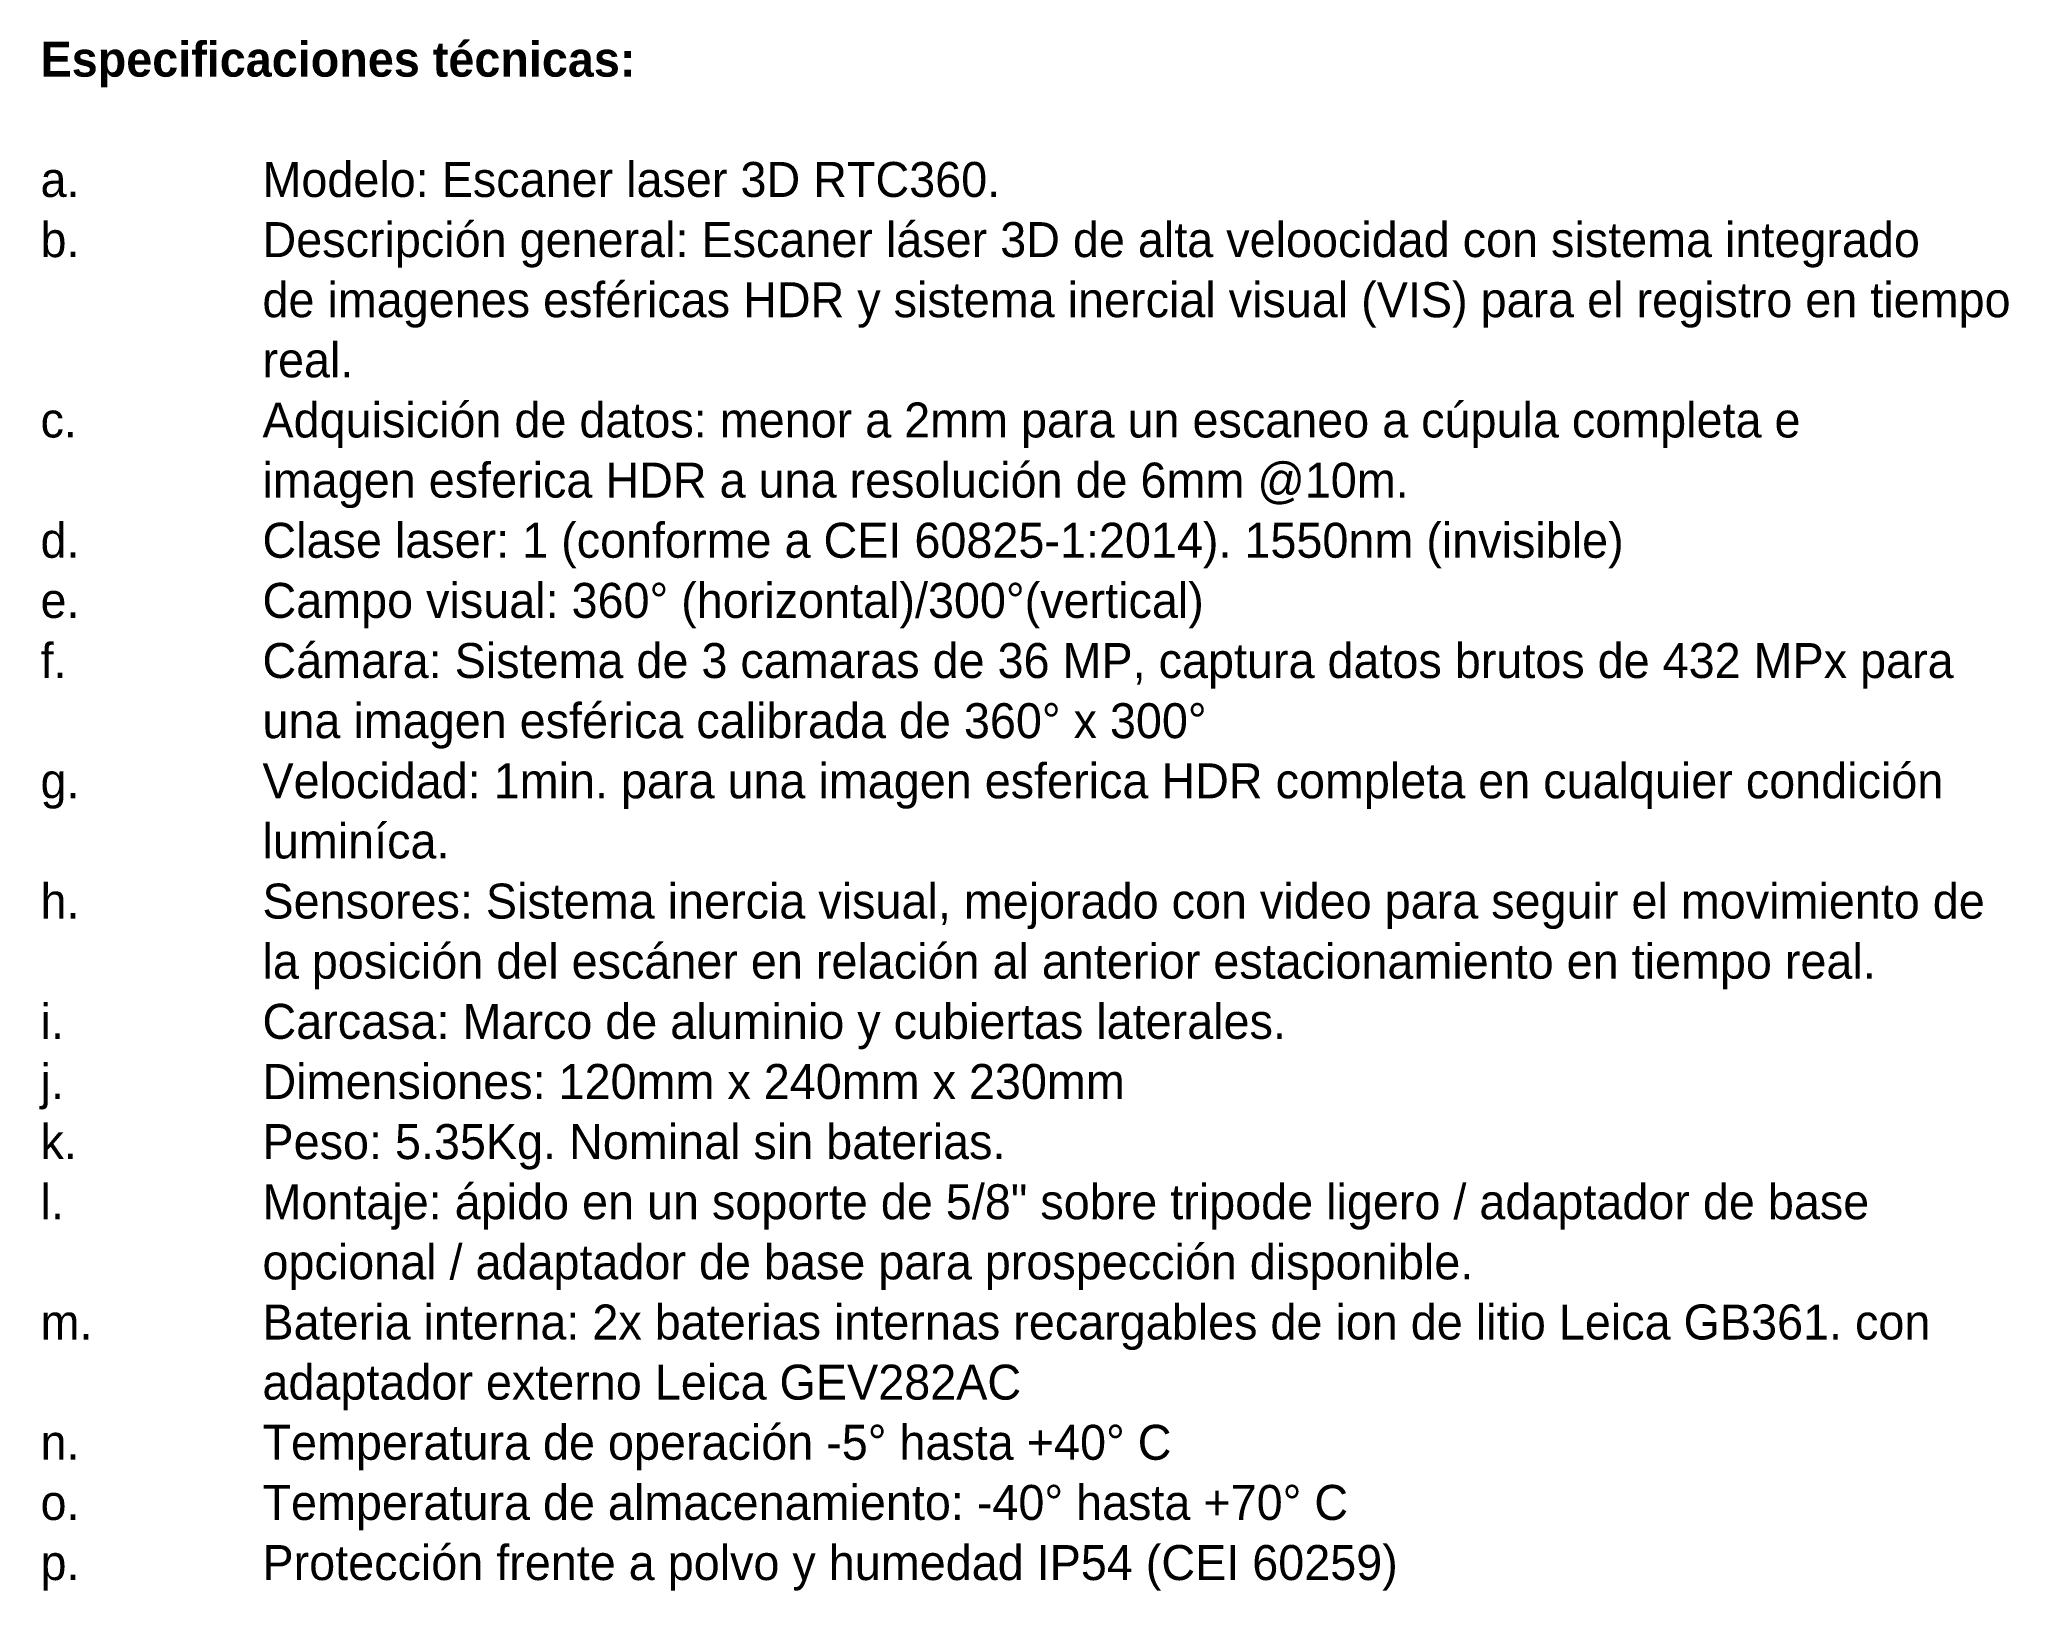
# Model space of a CAD drawing. Header units: centimetres. Extents: x -13467 to 3766, y -437 to 1921.
# Drawn here: x 3203 to 3766, y -269 to 175 of the extents above; entities that cross this region are included whole.
import ezdxf

# ---------------------------------------------------------------- set-up
doc = ezdxf.new("R2010")
doc.units = ezdxf.units.CM
doc.layers.add('G-ANNO-TEXT', color=7, linetype='Continuous', lineweight=9)
doc.styles.add('Century Gothic_3', font='GOTHIC.TTF', dxfattribs={"height": 10})
doc.styles.add('Century Gothic_B', font='GOTHICB.TTF', dxfattribs={"height": 10})

msp = doc.modelspace()

# ---------------------------------------------------------------- texts
at = {"layer": 'G-ANNO-TEXT', "char_height": 10, "attachment_point": 1}
for s, insert, width, style in [('Especificaciones técnicas:', (3202.856, 173.852), 222.86912, 'Century Gothic_B'), ('a.', (3202.856, 139.456), 76.96958, 'Century Gothic_3'), ('Modelo: Escaner laser 3D RTC360.', (3266.356, 139.456), 280.59062, 'Century Gothic_3'), ('b.', (3202.856, 122.259), 76.96958, 'Century Gothic_3'), ('Descripción general: Escaner láser 3D de alta veloocidad con sistema integrado ', (3266.356, 122.259), 677.82678, 'Century Gothic_3'), ('de imagenes esféricas HDR y sistema inercial visual (VIS) para el registro en tiempo ', (3266.356, 105.061), 693.45969, 'Century Gothic_3'), ('real.', (3266.356, 87.863), 36.07594, 'Century Gothic_3'), ('c.', (3202.856, 70.665), 76.96958, 'Century Gothic_3'), ('Adquisición de datos: menor a 2mm para un escaneo a cúpula completa e ', (3266.356, 70.665), 640.14747, 'Century Gothic_3'), ('imagen esferica HDR a una resolución de 6mm @10m.', (3266.356, 53.467), 454.15597, 'Century Gothic_3'), ('d.', (3202.856, 36.269), 76.96958, 'Century Gothic_3'), ('Clase laser: 1 (conforme a CEI 60825-1:2014). 1550nm (invisible)', (3266.356, 36.269), 525.907, 'Century Gothic_3'), ('Campo visual: 360° (horizontal)/300°(vertical)', (3266.356, 19.071), 376.79312, 'Century Gothic_3'), ('e.', (3202.856, 19.071), 76.96958, 'Century Gothic_3'), ('f.', (3202.856, 1.873), 76.96958, 'Century Gothic_3'), ('Cámara: Sistema de 3 camaras de 36 MP, captura datos brutos de 432 MPx para ', (3266.356, 1.873), 682.63691, 'Century Gothic_3'), ('una imagen esférica calibrada de 360° x 300°', (3266.356, -15.325), 382.00409, 'Century Gothic_3'), ('Velocidad: 1min. para una imagen esferica HDR completa en cualquier condición ', (3266.356, -32.523), 695.86475, 'Century Gothic_3'), ('g.', (3202.856, -32.523), 76.96958, 'Century Gothic_3'), ('luminíca.', (3266.356, -49.721), 75.35863, 'Century Gothic_3'), ('h.', (3202.856, -66.919), 76.96958, 'Century Gothic_3'), ('Sensores: Sistema inercia visual, mejorado con video para seguir el movimiento de ', (3266.356, -66.919), 695.06306, 'Century Gothic_3'), ('la posición del escáner en relación al anterior estacionamiento en tiempo real. ', (3266.356, -84.116), 665.40062, 'Century Gothic_3'), ('i.', (3202.856, -101.314), 76.96958, 'Century Gothic_3'), ('Carcasa: Marco de aluminio y cubiertas laterales.', (3266.356, -101.314), 416.47666, 'Century Gothic_3'), ('j.', (3202.856, -118.512), 76.96958, 'Century Gothic_3'), ('Dimensiones: 120mm x 240mm x 230mm ', (3266.356, -118.512), 339.9155, 'Century Gothic_3'), ('k.', (3202.856, -135.71), 76.96958, 'Century Gothic_3'), ('Peso: 5.35Kg. Nominal sin baterias.', (3266.356, -135.71), 284.59906, 'Century Gothic_3'), ('l.', (3202.856, -152.908), 76.96958, 'Century Gothic_3'), ('Montaje: ápido en un soporte de 5/8" sobre tripode ligero / adaptador de base ', (3266.356, -152.908), 668.20653, 'Century Gothic_3'), ('opcional / adaptador de base para prospección disponible.', (3266.356, -170.106), 507.06734, 'Century Gothic_3'), ('m.', (3202.856, -187.304), 76.96958, 'Century Gothic_3'), ('Bateria interna: 2x baterias internas recargables de ion de litio Leica GB361. con ', (3266.356, -187.304), 670.61159, 'Century Gothic_3'), ('adaptador externo Leica GEV282AC', (3266.356, -204.502), 305.44294, 'Century Gothic_3'), ('n.', (3202.856, -221.7), 76.96958, 'Century Gothic_3'), ('Temperatura de operación -5° hasta +40° C', (3266.356, -221.7), 365.16866, 'Century Gothic_3'), ('o.', (3202.856, -238.898), 76.96958, 'Century Gothic_3'), ('Temperatura de almacenamiento: -40° hasta +70° C', (3266.356, -238.898), 438.12222, 'Century Gothic_3'), ('p.', (3202.856, -256.096), 76.96958, 'Century Gothic_3'), ('Protección frente a polvo y humedad IP54 (CEI 60259)', (3266.356, -256.096), 452.95344, 'Century Gothic_3')]:
    msp.add_mtext(s, dxfattribs=dict(at, insert=insert, width=width, style=style))

doc.saveas('drawing.dxf')
